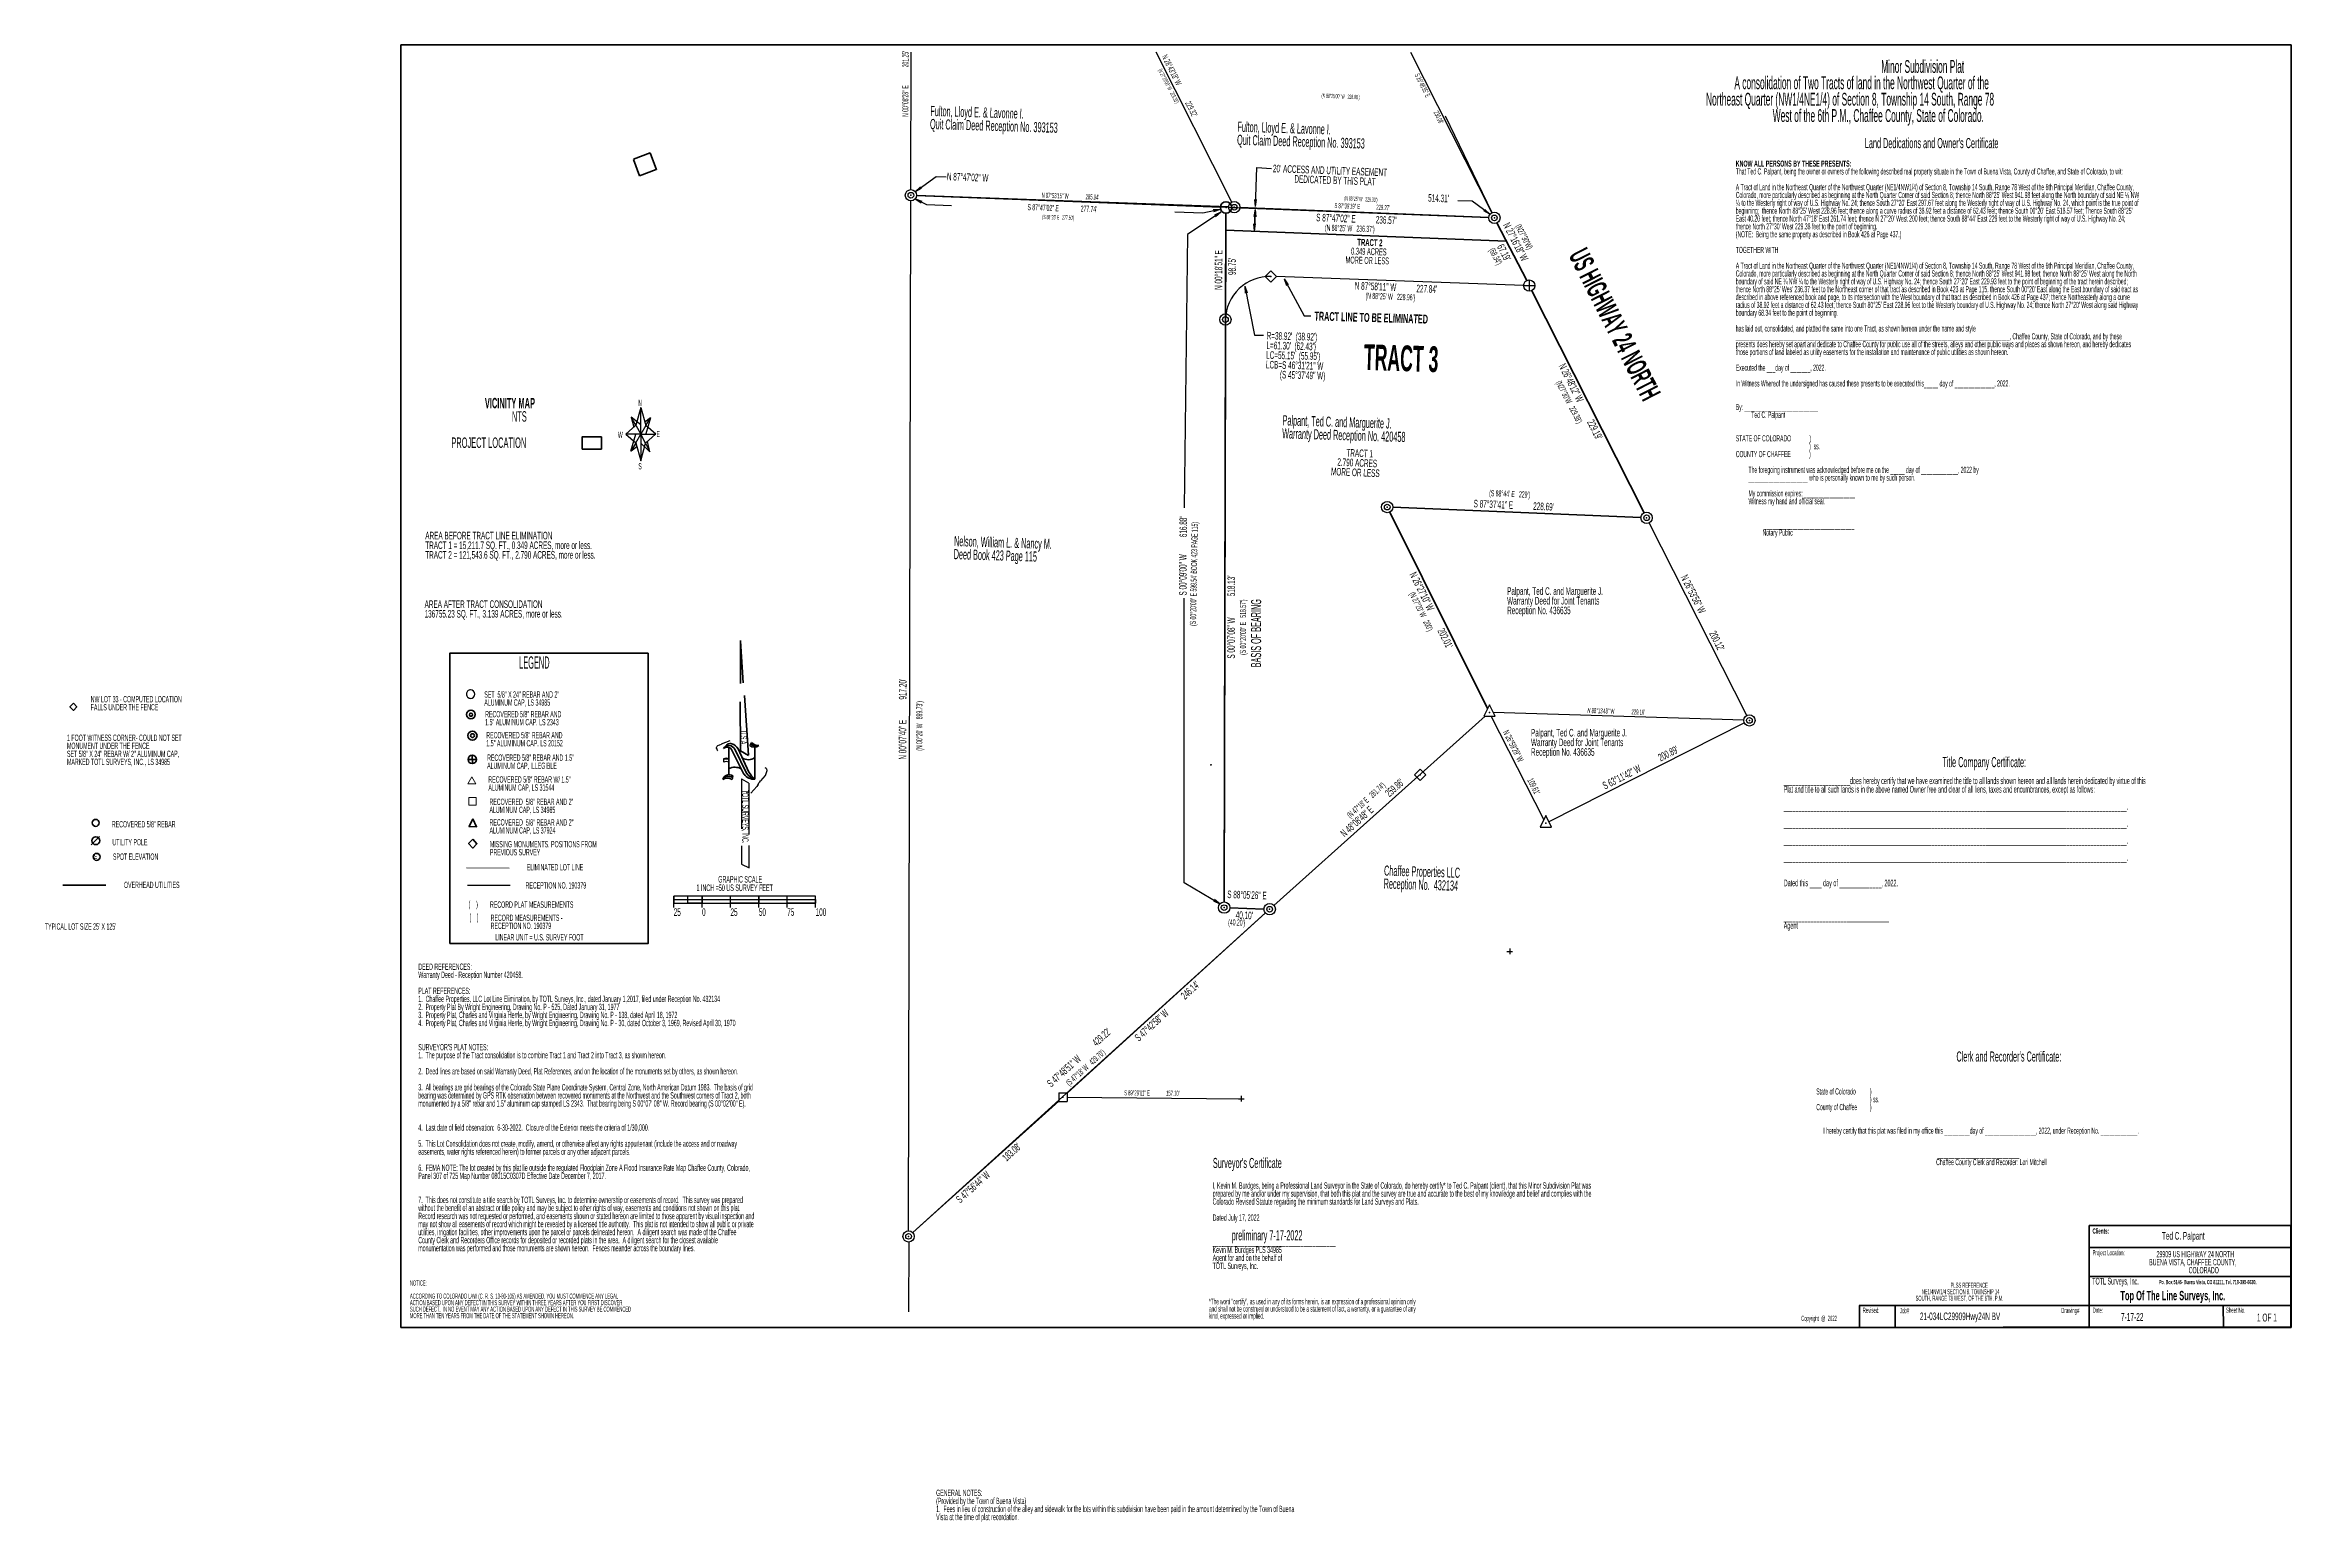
# Paper-space layout 'Layout1' of a CAD drawing. Extents: x -96 to 43, y -3 to 55.
# Drawn here: x -4.27 to 35.3, y -2.73 to 23.3 of the extents above; entities that cross this region are included whole.
import ezdxf

# ---------------------------------------------------------------- set-up
doc = ezdxf.new("R2010")
doc.units = 0
doc.header["$MEASUREMENT"] = 0
for name, color, linetype, true_color in [('COGO_LAYOUT', 4, 'Continuous', 0x00ffff), ('Dot_Layer', 7, 'Continuous', 0x000000), ('Easements', 5, 'Continuous', 0x0000ff), ('Layout', 5, 'Continuous', 0x0000ff), ('Lot_Line_3_Comp', 4, 'Continuous', 0x00ffff), ('Points', 3, 'Continuous', 0x00ff00), ('Text', 5, 'Continuous', 0x0000ff)]:
    doc.layers.add(name, color=color, linetype=linetype, true_color=true_color)
doc.styles.add('Abadi MT Condensed Light', font='txt', dxfattribs={"width": 0.380952, "height": 0.14})
doc.styles.add('Arial20', font='arialbd.ttf', dxfattribs={"width": 0.385714, "height": 0.116667})
doc.styles.add('Arial21', font='arialbd.ttf', dxfattribs={"width": 0.37931, "height": 0.096667})
doc.styles.add('Arial22', font='arialbd.ttf', dxfattribs={"width": 0.385827, "height": 0.211667})
doc.styles.add('Arial23', font='arialbd.ttf', dxfattribs={"width": 0.382979, "height": 0.235})
doc.styles.add('Arial24', font='arialbd.ttf', dxfattribs={"width": 0.385542, "height": 0.138333})
doc.styles.add('Arial25', font='arialbd.ttf', dxfattribs={"width": 0.380165, "height": 0.201667})
doc.styles.add('Arial26', font='arialbd.ttf', dxfattribs={"width": 0.385455, "height": 0.458333})
doc.styles.add('Arial27', font='arialbd.ttf', dxfattribs={"width": 0.382979, "height": 0.156667})
doc.styles.add('Arial28', font='arialbd.ttf', dxfattribs={"width": 0.381503, "height": 0.576667})
doc.styles.add('Monotype Corsiva1', font='MTCORSVA.TTF', dxfattribs={"width": 0.27933, "height": 0.298333})

psp = doc.layouts.get("Layout1")

# ---------------------------------------------------------------- texts
at = {"layer": 'COGO_LAYOUT'}
for s, height, rotation, width, p in [("201.25'", 0.1083, 89.8588, 0.493827, (10.943, 22.905)), ('N 26%%D43\'18" W', 0.10833, 296.7217, 0.493827, (15.402, 23.093)), ('(N 27%%D20\'00" W   229.33\')', 0.075, 297.3333, 0.477273, (15.337, 22.857)), ('S 26%%D46\'35" E', 0.09, 296.7763, 0.485075, (19.857, 22.77)), ('N 00%%D08\'28" E', 0.10833, 89.8588, 0.493827, (10.941, 22.032)), ('Fulton, Lloyd E. & Lavonne I.', 0.17833, 358.2617, 0.494403, (11.327, 22.049)), ("229.32'", 0.1083, 296.7217, 0.493827, (15.813, 22.277)), ('Quit Claim Deed Reception No. 393153', 0.17833, 358.2617, 0.494403, (11.32, 21.819)), ('Fulton, Lloyd E. & Lavonne I.', 0.17833, 358.2617, 0.494403, (16.737, 21.771)), ("230.08'", 0.09, 296.7763, 0.485075, (20.19, 22.111)), ('Quit Claim Deed Reception No. 393153', 0.17833, 358.2617, 0.494403, (16.73, 21.541)), ('N 87%%D47\'02" W', 0.13333, 357.784, 0.50505, (11.617, 20.917)), ("20' ACCESS AND UTILITY EASEMENT", 0.13333, 357.9362, 0.50505, (17.362, 21.058)), ('DEDICATED BY THIS PLAT', 0.13333, 357.9362, 0.50505, (17.74, 20.874)), ('N 87%%D53\'15" W', 0.09, 357.8875, 0.485075, (13.287, 20.609)), ("285.04'", 0.09, 357.8875, 0.485075, (14.063, 20.58)), ("514.31'", 0.1333, 357.784, 0.50505, (20.096, 20.54)), ('S 87%%D47\'02" E', 0.10833, 357.784, 0.493827, (13.038, 20.389)), ("277.74'", 0.1083, 357.784, 0.493827, (13.975, 20.362)), ('S 87%%D47\'02" E', 0.13333, 357.784, 0.50505, (18.124, 20.195)), ('S 87%%D39\'19" E', 0.09, 357.6553, 0.485075, (18.447, 20.426)), ("236.57'", 0.1333, 357.784, 0.50505, (19.173, 20.155)), ("229.27'", 0.09, 357.6553, 0.485075, (19.184, 20.396)), ("67.19'", 0.1333, 297.2716, 0.50505, (21.307, 19.746)), ('N 27%%D16\'18" W', 0.13333, 297.2716, 0.50505, (21.413, 20.126)), ("(N27%%D30'W)", 0.11167, 297.2716, 0.496988, (21.63, 20.106)), ('N 00%%D18\'51" E', 0.13333, 89.6857, 0.50505, (16.47, 18.983)), ("98.75'", 0.1333, 89.6857, 0.50505, (16.71, 19.246)), ('MORE OR LESS', 0.12167, 358.5237, 0.494505, (18.642, 19.452)), ('0.349 ACRES', 0.12167, 358.5237, 0.494505, (18.739, 19.606)), ("(68.34')", 0.1117, 297.2716, 0.496988, (21.167, 19.687)), ('N 87%%D58\'11" W', 0.13333, 357.9697, 0.50505, (18.803, 18.991)), ("227.84'", 0.1333, 357.9697, 0.50505, (19.889, 18.942)), ("R=38.92'  (38.92')", 0.13333, 358.4609, 0.50505, (17.252, 18.112)), ("LC=55.15'  (55.95')", 0.13333, 358.4609, 0.50505, (17.243, 17.772)), ("L=61.30'  (62.43')", 0.13333, 358.4609, 0.50505, (17.248, 17.942)), ('LCB=S 46%%D31\'21" W', 0.13333, 358.4609, 0.50505, (17.239, 17.602)), ('        (S 45%%D37\'49" W)', 0.13333, 358.4609, 0.50505, (17.234, 17.432)), ('N 26%%D48\'12" W', 0.13333, 296.8034, 0.50505, (22.394, 17.643)), ('Palpant, Ted C. and Marguerite J.', 0.17833, 358.2617, 0.494403, (17.531, 16.598)), ("229.19'", 0.1333, 296.8034, 0.50505, (22.893, 16.656)), ('Warranty Deed Reception No. 420458', 0.17833, 358.2617, 0.494403, (17.524, 16.368)), ('MORE OR LESS', 0.13333, 357.7563, 0.50505, (18.385, 15.719)), ('2.790 ACRES', 0.13333, 357.7563, 0.50505, (18.496, 15.885)), ('TRACT 1', 0.1333, 357.7563, 0.50505, (18.656, 16.049)), ('S 87%%D37\'41" E', 0.13333, 357.628, 0.50505, (20.897, 15.153)), ("228.69'", 0.1333, 357.628, 0.50505, (21.946, 15.109)), ('Nelson, William L. & Nancy M.', 0.17833, 358.2617, 0.494403, (11.744, 14.47)), ("616.88'", 0.1333, 89.8499, 0.50505, (15.85, 14.627)), ('Deed Book 423 Page 115', 0.17833, 358.2617, 0.494403, (11.737, 14.24)), ('S 00%%D09\'00" W', 0.13333, 89.8499, 0.50505, (15.843, 13.599)), ("518.13'", 0.1333, 89.8812, 0.50505, (16.695, 13.586)), ('N 26%%D27\'10" W', 0.13333, 296.4528, 0.50505, (19.767, 13.97)), ('N 26%%D53\'56" W', 0.13333, 296.899, 0.50505, (24.544, 13.92)), ('S 00%%D07\'08" W', 0.13333, 89.8812, 0.50505, (16.693, 12.487)), ('BASIS OF BEARING', 0.17833, 89.933, 0.494403, (17.155, 12.333)), ("202.01'", 0.1333, 296.4528, 0.50505, (20.26, 12.979)), ("200.12'", 0.1333, 296.899, 0.50505, (25.045, 12.933)), ("917.20'", 0.1333, 89.8721, 0.50505, (10.908, 11.765)), ('N 88%%D13\'48" W', 0.09, 358.2301, 0.485075, (22.904, 11.529)), ("229.16'", 0.09, 358.2301, 0.485075, (23.68, 11.505)), ('N 00%%D07\'40" E', 0.13333, 89.8721, 0.50505, (10.905, 10.707)), ('N 26%%D59\'29" W', 0.11167, 296.9915, 0.496988, (21.412, 11.19)), ("200.89'", 0.1333, 26.8051, 0.50505, (24.194, 10.673)), ("259.86'", 0.1333, 41.8533, 0.50505, (19.415, 10.04)), ("109.61'", 0.1117, 296.9915, 0.496988, (21.842, 10.345)), ('S 63%%D11\'42" W', 0.13333, 26.8051, 0.50505, (23.213, 10.178)), ('N 48%%D08\'48" E', 0.13333, 41.8533, 0.50505, (18.627, 9.334)), ('Chaffee Properties LLC', 0.17833, 358.2617, 0.494403, (19.319, 8.665)), ('S 88%%D05\'26" E', 0.13333, 358.0904, 0.50505, (16.557, 8.268)), ('Reception No.  432134', 0.17833, 358.2617, 0.494403, (19.312, 8.435)), ("40.10'", 0.1333, 358.0904, 0.50505, (16.706, 7.904)), ("246.14'", 0.1333, 42.2838, 0.50505, (15.815, 6.473)), ("429.22'", 0.1333, 42.1859, 0.50505, (14.255, 5.647)), ('S 47%%D42\'58" W', 0.13333, 42.2838, 0.50505, (15.002, 5.734)), ('S 47%%D48\'51" W', 0.13333, 42.1859, 0.50505, (13.457, 4.928)), ('S 89%%D29\'11" E', 0.09, 359.4865, 0.485075, (14.743, 4.792)), ("157.10'", 0.09, 359.4865, 0.485075, (15.481, 4.786)), ("183.08'", 0.1333, 42.0543, 0.50505, (12.669, 3.621)), ('S 47%%D56\'44" W', 0.13333, 42.0543, 0.50505, (11.854, 2.885))]:
    psp.add_text(s, height=height, rotation=rotation, dxfattribs=dict(at, width=width)).set_placement(p)
at = {"layer": 'COGO_LAYOUT', "color": 1, "true_color": 0xff0000}
for s, height, rotation, width, p in [('(N 88%%D25\'00" W   228.96\')', 0.075, 357.4927, 0.477273, (18.218, 22.371)), ("(N 88%%D25' W   229.33')", 0.075, 357.2817, 0.477273, (18.619, 20.56)), ("(S 88%%D25' E   277.50')", 0.075, 358.4167, 0.477273, (13.298, 20.232)), ("(N 88%%D25' W   236.37')", 0.10833, 358.4167, 0.493827, (18.279, 20.026)), ("(N 88%%D25' W   228.96')", 0.10833, 357.8964, 0.493827, (18.994, 18.828)), ("(N27%%D30'W   229.38')", 0.10833, 297.5, 0.493827, (22.344, 17.349)), ("(S 88%%D44' E   229')", 0.10833, 357.663, 0.493827, (21.172, 15.35)), ('(S 00%%D20\'00" E 599.54\' BOOK 423 PAGE 115)', 0.10833, 88.9766, 0.493827, (16.008, 13.062)), ("(N 27%%D20' W   200')", 0.10833, 296.1835, 0.493827, (19.763, 13.631)), ('(S 00%%D20\'00" E   518.57\')', 0.10833, 89.9207, 0.493827, (16.89, 12.552)), ("(N 00%%D20' W   899.73')", 0.10833, 89.8574, 0.493827, (11.187, 10.864)), ("(N 47%%D18' E   261.74')", 0.10833, 42.1288, 0.493827, (18.726, 9.669)), ("(40.20')", 0.1083, 358.4167, 0.493827, (16.574, 7.788)), ("(S 47%%D18' W   429.70')", 0.10833, 41.923, 0.493827, (13.775, 4.951))]:
    psp.add_text(s, height=height, rotation=rotation, dxfattribs=dict(at, width=width)).set_placement(p)
at = {"layer": 'COGO_LAYOUT'}
for s, height, rotation, style, width, p in [('TRACT 2', 0.1217, 358.5541, 'Arial27', 0.494505, (18.849, 19.763)), ('US HIGHWAY 24 NORTH', 0.35833, 296.9473, 'Arial26', 0.496255, (22.568, 19.594)), ('TRACT LINE TO BE ELIMINATED', 0.15667, 358.4143, 'Arial25', 0.487288, (18.094, 18.445)), ('TRACT 3', 0.4533, 358.2617, 'Arial28', 0.491071, (18.96, 17.574))]:
    psp.add_text(s, height=height, rotation=rotation, dxfattribs=dict(at, style=style, width=width)).set_placement(p)
at = {"layer": 'COGO_LAYOUT', "width": 0.50505}
for s, p in [('Warranty Deed for Joint Tenants', (21.489, 13.44)), ('Palpant, Ted C. and Marguerite J.', (21.489, 13.61)), ('Reception No. 436635', (21.489, 13.27)), ('Warranty Deed for Joint Tenants', (21.91, 10.945)), ('Palpant, Ted C. and Marguerite J.', (21.91, 11.115)), ('Reception No. 436635', (21.91, 10.775))]:
    psp.add_text(s, height=0.13333, dxfattribs=at).set_placement(p)
at = {"layer": 'Layout'}
for s, height, width, p in [('Minor Subdivision Plat', 0.225, 0.491071, (28.08, 22.808)), ('A consolidation of Two Tracts of land in the Northwest Quarter of the ', 0.225, 0.491071, (25.493, 22.52)), ('Northeast Quarter (NW1/4NE1/4) of Section 8, Township 14 South, Range 78 ', 0.225, 0.491071, (24.993, 22.231)), ('West of the 6th P.M., Chaffee County, State of Colorado.', 0.225, 0.491071, (26.169, 21.943)), ("Land Dedications and Owner's Certificate ", 0.17833, 0.494403, (27.792, 21.481)), ('That Ted C. Palpant, being the owner or owners of the following described real property situate in the Town of Buena Vista, County of Chaffee, and State of Colorado, to wit: ', 0.108333, 0.493827, (25.518, 21.017)), ('A Tract of Land in the Northeast Quarter of the Northwest Quarter (NE1/4NW1/4) of Section 8, Township 14 South, Range 78 West of the 6th Principal Meridian, Chaffee County, ', 0.108333, 0.493827, (25.518, 20.74)), ("¼ to the Westerly right of way of U.S. Highway No. 24; thence South 27%%D20' East 297.67 feet along the Westerly right of way of U.S. Highway No. 24, which point is the true point of ", 0.108333, 0.493827, (25.518, 20.464)), ("Colorado, more particularly described as beginning at the North Quarter Corner of said Section 8; thence North 88%%D25' West 941.98 feet along the North boundary of said NE ¼ NW ", 0.108333, 0.493827, (25.518, 20.602)), ("beginning;  thence North 88%%D25' West 228.96 feet; thence along a curve radius of 38.92 feet a distance of 62.43 feet; thence South 00%%D20' East 518.57 feet; Thence South 88%%D25' ", 0.108333, 0.493827, (25.518, 20.325)), ("East 40.20 feet; thence North 47%%D18' East 261.74 feet; thence N 27%%D20' West 200 feet; thence South 88%%D44' East 229 feet to the Westerly right of way of U.S. Highway No. 24; ", 0.108333, 0.493827, (25.518, 20.187)), ("thence North 27%%D30' West 229.38 feet to the point of beginning.", 0.10833, 0.493827, (25.518, 20.049)), ('(NOTE:  Being the same property as described in Book 426 at Page 437.)', 0.10833, 0.493827, (25.518, 19.91)), ('A Tract of Land in the Northeast Quarter of the Northwest Quarter (NE1/4NW1/4) of Section 8, Township 14 South, Range 78 West of the 6th Principal Meridian, Chaffee County, ', 0.108333, 0.493827, (25.518, 19.357)), ('TOGETHER WITH', 0.10833, 0.493827, (25.518, 19.634)), ("thence North 88%%D25' Wes' 236.37 feet to the Northeast corner of that tract as described in Book 423 at Page 115, thence South 00%%D20' East along the East boundary of said tract as ", 0.108333, 0.493827, (25.518, 18.942)), ("Colorado, more particularly described as beginning at the North Quarter Corner of said Section 8; thence North 88%%D25' West 941.98 feet; thence North 88%%D25' West along the North ", 0.108333, 0.493827, (25.518, 19.219)), ("boundary of said NE ¼ NW ¼ to the Westerly right of way of U.S. Highway No. 24; thence South 27%%D20' East 229.93 feet to the point of beginning of the tract herein described; ", 0.108333, 0.493827, (25.518, 19.08)), ('described in above referenced book and page, to its intersection with the West boundary of that tract as described in Book 426 at Page 437; thence Northeasterly along a curve ', 0.108333, 0.493827, (25.518, 18.804)), ("radius of 38.92 feet a distance of 62.43 feet; thence South 80%%D25' East 228.96 feet to the Westerly boundary of U.S. Highway No. 24; thence North 27%%D20' West along said Highway ", 0.108333, 0.493827, (25.518, 18.665)), ('boundary 68.34 feet to the point of beginning.', 0.10833, 0.493827, (25.518, 18.527)), ('_________________________________________________________________________________________________, Chaffee County, State of Colorado, and by these ', 0.108333, 0.493827, (25.518, 18.112)), ('has laid out, consolidated, and platted the same into one Tract, as shown hereon under the name and style ', 0.108333, 0.493827, (25.518, 18.25)), ('those portions of land labeled as utility easements for the installation and maintenance of public utilities as shown hereon.', 0.108333, 0.493827, (25.518, 17.835)), ('presents does hereby set apart and dedicate to Chaffee County for public use all of the streets, alleys and other public ways and places as shown hereon, and hereby dedicates ', 0.108333, 0.493827, (25.518, 17.974)), ('Executed the ___day of _______, 2022. ', 0.10833, 0.493827, (25.518, 17.559)), ('In Witness Whereof the undersigned has caused these presents to be executed this_____ day of ______________, 2022.', 0.108333, 0.493827, (25.518, 17.282)), ('NTS', 0.1833, 0.492701, (3.956, 16.663)), ('By: __________________________                        ', 0.10833, 0.493827, (25.518, 16.867)), ('           Ted C. Palpant                                                     ', 0.10833, 0.493827, (25.518, 16.729)), ('PROJECT LOCATION', 0.18333, 0.492701, (2.889, 16.2)), ('W', 0.11, 0.487805, (5.824, 16.373)), ('E', 0.11, 0.487805, (6.504, 16.389)), ('STATE OF COLORADO             )', 0.10833, 0.493827, (25.518, 16.314)), ('                                                    )  ss.', 0.10833, 0.493827, (25.518, 16.175)), ('S', 0.11, 0.487805, (6.184, 15.822)), ('COUNTY OF CHAFFEE             )', 0.10833, 0.493827, (25.518, 16.037)), ('         The foregoing instrument was acknowledged before me on the _____ day of _____________, 2022 by ', 0.108333, 0.493827, (25.518, 15.76)), ('         _____________________ who is personally known to me by such person. ', 0.10833, 0.493827, (25.518, 15.622)), ('         My commission expires: __________________', 0.10833, 0.493827, (25.518, 15.345)), ('         Witness my hand and official seal.', 0.10833, 0.493827, (25.518, 15.207)), ('AREA BEFORE TRACT LINE ELIMINATION', 0.13333, 0.50505, (2.43, 14.588)), ('                   Notary Public                                          ', 0.10833, 0.493827, (25.518, 14.654)), ('                    ________________________________', 0.10833, 0.493827, (25.518, 14.792)), ('TRACT 1 = 15,211.7 SQ. FT., 0.349 ACRES, more or less.', 0.13333, 0.50505, (2.43, 14.418)), ('TRACT 2 = 121,543.6 SQ. FT., 2.790 ACRES, more or less.', 0.13333, 0.50505, (2.43, 14.248)), ('AREA AFTER TRACT CONSOLIDATION', 0.13333, 0.50505, (2.418, 13.38)), ('136755.23 SQ. FT., 3.139 ACRES, more or less.', 0.13333, 0.50505, (2.418, 13.21)), ('SET  5/8" X 24" REBAR AND 2" ', 0.11167, 0.496988, (3.47, 11.8)), ('NW LOT 33 - COMPUTED LOCATION ', 0.11167, 0.496988, (-3.464, 11.717)), ('FALLS UNDER THE FENCE', 0.11167, 0.496988, (-3.464, 11.575)), ('ALUMINUM CAP, LS 34985', 0.11167, 0.496988, (3.47, 11.658)), ('RECOVERED 5/8" REBAR AND ', 0.11167, 0.496988, (3.485, 11.453)), ('1.5" ALUMINUM CAP. LS 2343', 0.11167, 0.496988, (3.485, 11.312)), ('RECOVERED 5/8" REBAR AND ', 0.11167, 0.496988, (3.505, 11.082)), ('1.5" ALUMINUM CAP. LS 20152', 0.11167, 0.496988, (3.505, 10.94)), ('RECOVERED 5/8" REBAR AND 1.5" ', 0.11167, 0.496988, (3.52, 10.686)), ('Title Company Certificate:', 0.17833, 0.494403, (29.158, 10.575)), ('ALUMINUM CAP, ILLEGIBLE', 0.11167, 0.496988, (3.52, 10.544)), ('RECOVERED 5/8" REBAR W/ 1.5" ', 0.11167, 0.496988, (3.542, 10.301)), ('______________________does hereby certify that we have examined the title to all lands shown hereon and all lands herein dedicated by virtue of this ', 0.116667, 0.488506, (26.363, 10.276)), ('ALUMINUM CAP, LS 31544', 0.11167, 0.496988, (3.542, 10.16)), ('RECOVERED  5/8" REBAR AND 2" ', 0.11167, 0.496988, (3.561, 9.908)), ('Plat and title to all such lands is in the above named Owner free and clear of all liens, taxes and encumbrances, except as follows:', 0.116667, 0.488506, (26.363, 10.126)), ('RECOVERED 5/8" REBAR', 0.11167, 0.496988, (-3.091, 9.513)), ('ALUMINUM CAP, LS 34985', 0.11167, 0.496988, (3.561, 9.767)), ('ALUMINUM CAP, LS 37924', 0.11167, 0.496988, (3.562, 9.405)), ('RECOVERED  5/8" REBAR AND 2" ', 0.11167, 0.496988, (3.562, 9.546)), ('__________________________________________________________________________________________________________________.', 0.116667, 0.488506, (26.363, 9.826)), ('__________________________________________________________________________________________________________________.', 0.116667, 0.488506, (26.363, 9.526)), ('UTILITY POLE', 0.11167, 0.496988, (-3.083, 9.197)), ('MISSING MONUMENTS. POSITIONS FROM ', 0.11167, 0.496988, (3.569, 9.162)), ('PREVIOUS SURVEY', 0.11167, 0.496988, (3.569, 9.02)), ('__________________________________________________________________________________________________________________.', 0.116667, 0.488506, (26.363, 9.226)), ('E', 0.09, 0.485075, (-3.4, 8.956)), ('SPOT ELEVATION', 0.11167, 0.496988, (-3.073, 8.942)), ('ELIMINATED LOT LINE', 0.11167, 0.496988, (4.218, 8.755)), ('__________________________________________________________________________________________________________________.', 0.116667, 0.488506, (26.363, 8.926)), ('OVERHEAD UTILITIES', 0.11167, 0.496988, (-2.878, 8.444)), ('RECEPTION NO. 190379', 0.11167, 0.496988, (4.197, 8.436)), ('1 INCH =50 US SURVEY FEET', 0.11667, 0.488506, (7.207, 8.391)), ('GRAPHIC SCALE', 0.11667, 0.488506, (7.591, 8.541)), ('Dated this ____ day of ______________, 2022.', 0.11667, 0.488506, (26.363, 8.476)), ('(    )', 0.1117, 0.496988, (3.192, 8.102)), ('[    ]', 0.1117, 0.496988, (3.211, 7.873)), ('RECORD PLAT MEASUREMENTS', 0.11167, 0.496988, (3.571, 8.097)), ('RECORD MEASUREMENTS - ', 0.11167, 0.496988, (3.581, 7.865)), ('25', 0.1333, 0.50505, (6.807, 7.954)), ('0', 0.133, 0.50505, (7.307, 7.954)), ('25', 0.1333, 0.50505, (7.807, 7.954)), ('50', 0.1333, 0.50505, (8.307, 7.954)), ('75', 0.1333, 0.50505, (8.807, 7.954)), ('100', 0.1333, 0.50505, (9.307, 7.954)), ("TYPICAL LOT SIZE 25' X 125'", 0.11167, 0.496988, (-4.272, 7.711)), ('RECEPTION NO. 190379', 0.11167, 0.496988, (3.581, 7.724)), ('LINEAR UNIT = U.S. SURVEY FOOT', 0.11167, 0.496988, (3.664, 7.521)), ('___________________________________', 0.11667, 0.488506, (26.363, 7.876)), ('Agent', 0.1167, 0.488506, (26.363, 7.726)), ('Warranty Deed - Reception Number 420458.', 0.11167, 0.496988, (2.307, 6.861)), ('DEED REFERENCES:', 0.11167, 0.496988, (2.307, 7.003)), ('2.  Property Plat By Wright Engineering, Drawing No. P - 525, Dated January 31, 1977', 0.11167, 0.496988, (2.307, 6.294)), ('PLAT REFERENCES:', 0.11167, 0.496988, (2.307, 6.578)), ('1.  Chaffee Properties, LLC Lot Line Elimination, by TOTL Surveys, Inc., dated January 1,2017, filed under Reception No. 432134', 0.111667, 0.496988, (2.307, 6.436)), ('4.  Property Plat, Charles and Virginia Herrle, by Wright Engineering, Drawing No. P - 30, dated October 3, 1969, Revised April 30, 1970', 0.111667, 0.496988, (2.307, 6.011)), ('3.  Property Plat, Charles and Virginia Herrle, by Wright Engineering, Drawing No. P - 138, dated April 18, 1972', 0.111667, 0.496988, (2.307, 6.153)), ("SURVEYOR'S PLAT NOTES:", 0.11167, 0.496988, (2.307, 5.586)), ('1.  The purpose of the Tract consolidation is to combine Tract 1 and Tract 2 into Tract 3, as shown hereon.', 0.111667, 0.496988, (2.307, 5.444)), ("Clerk and Recorder's Certificate:", 0.17833, 0.494403, (29.405, 5.387)), ('2.  Deed lines are based on said Warranty Deed, Plat References, and on the location of the monuments set by others, as shown hereon. ', 0.111667, 0.496988, (2.307, 5.161)), ('3.  All bearings are grid bearings of the Colorado State Plane Coordinate System, Central Zone, North American Datum 1983.  The basis of grid ', 0.111667, 0.496988, (2.307, 4.878)), ('bearing was determined by GPS RTK observation between recovered monuments at the Northwest and the Southwest corners of Tract 2, both ', 0.111667, 0.496988, (2.307, 4.736)), ('State of Colorado          )', 0.10833, 0.493827, (26.936, 4.807)), ('                                      ) ss.', 0.10833, 0.493827, (26.936, 4.669)), ('monumented by a 5/8" rebar and 1.5" aluminum cap stamped LS 2343.  That bearing being S 00%%D07\' 08" W. Record bearing (S 00%%D02\'00" E).', 0.111667, 0.496988, (2.307, 4.594)), ('County of Chaffee         )', 0.10833, 0.493827, (26.936, 4.531)), ('4.  Last date of field observation:  6-30-2022.  Closure of the Exterior meets the criteria of 1/30,000.', 0.111667, 0.496988, (2.307, 4.169)), ('5.  This Lot Consolidation does not create, modify, amend, or otherwise affect any rights appurtenant (include the access and or roadway ', 0.111667, 0.496988, (2.307, 3.886)), ('     I hereby certify that this plat was filed in my office this _________day of __________________, 2022, under Reception No. _____________.', 0.108333, 0.493827, (26.936, 4.116)), ('easements, water rights referenced herein) to former parcels or any other adjacent parcels.', 0.11167, 0.496988, (2.307, 3.744)), ('6.  FEMA NOTE: The lot created by this plat lie outside the regulated Floodplain Zone A Flood Insurance Rate Map Chaffee County, Colorado, ', 0.111667, 0.496988, (2.307, 3.461)), ("Surveyor's Certificate", 0.17833, 0.494403, (16.306, 3.511)), ('                                                                                     Chaffee County Clerk and Recorder: Lori Mitchell', 0.108333, 0.493827, (26.936, 3.562)), ('                                                                                      _____________________________', 0.108333, 0.493827, (26.936, 3.701)), ('Panel 307 of 725 Map Number 08015C0307D Effective Date December 7, 2017. ', 0.11167, 0.496988, (2.307, 3.319)), ('I, Kevin M. Burdges, being a Professional Land Surveyor in the State of Colorado, do hereby certify* to Ted C. Palpant (client), that this Minor Subdivision Plat was ', 0.111667, 0.496988, (16.302, 3.148)), ('without the benefit of an abstract or title policy and may be subject to other rights of way, easements and conditions not shown on this plat.  ', 0.111667, 0.496988, (2.307, 2.753)), ('7.  This does not constitute a title search by TOTL Surveys, Inc. to determine ownership or easements of record.  This survey was prepared ', 0.111667, 0.496988, (2.307, 2.894)), ('Colorado Revised Statute regarding the minimum standards for Land Surveys and Plats.', 0.11167, 0.496988, (16.302, 2.865)), ('prepared by me and/or under my supervision, that both this plat and the survey are true and accurate to the best of my knowledge and belief and complies with the ', 0.111667, 0.496988, (16.302, 3.007)), ('may not show all easements of record which might be revealed by a licensed title authority.  This plat is not intended to show all public or private ', 0.111667, 0.496988, (2.307, 2.469)), ('utilities, irrigation facilities, other improvements upon the parcel or parcels delineated hereon.  A diligent search was made of the Chaffee ', 0.111667, 0.496988, (2.307, 2.328)), ('Record research was not requested or performed, and easements shown or stated hereon are limited to those apparent by visual inspection and ', 0.111667, 0.496988, (2.307, 2.611)), ('Dated July 17, 2022', 0.11167, 0.496988, (16.302, 2.582)), ('preliminary 7-17-2022', 0.17833, 0.494403, (16.638, 2.237)), ('Ted C. Palpant', 0.13333, 0.50505, (33.027, 2.25)), ('County Clerk and Recorders Office records for deposited or recorded plats in the area.  A diligent search for the closest available ', 0.111667, 0.496988, (2.307, 2.186)), ('monumentation was performed and those monuments are shown hereon.  Fences meander across the boundary lines.', 0.111667, 0.496988, (2.307, 2.044)), ('__________________________________________', 0.11167, 0.496988, (16.302, 2.157)), ('Agent for and on the behalf of', 0.11167, 0.496988, (16.302, 1.873)), ('Kevin M. Burdges PLS 34985', 0.11167, 0.496988, (16.302, 2.015)), ('Project Location:', 0.09167, 0.496324, (31.803, 1.974)), ('29909 US HIGHWAY 24 NORTH', 0.11167, 0.496988, (32.93, 1.939)), ('TOTL Surveys, Inc.', 0.11167, 0.496988, (16.302, 1.732)), ('BUENA VISTA, CHAFFEE COUNTY, ', 0.11167, 0.496988, (32.8, 1.797)), ('COLORADO', 0.1117, 0.496988, (33.497, 1.656)), ('ACCORDING TO COLORADO LAW (C. R. S. 13-80-105) AS AMENDED, YOU MUST COMMENCE ANY LEGAL ', 0.09, 0.485075, (2.16, 1.21)), ('NOTICE:', 0.09, 0.485075, (2.16, 1.44)), ('*The word "certify", as used in any of its forms herein, is an expression of a professional opinion only ', 0.1, 0.489865, (16.238, 1.109)), ('SOUTH, RANGE 78 WEST, OF THE 6TH. P.M.', 0.09, 0.485075, (28.686, 1.172)), ('NE1/4NW1/4 SECTION 8, TOWNSHIP 14 ', 0.09, 0.485075, (28.796, 1.287)), ('PLSS REFERENCE', 0.09, 0.485075, (29.303, 1.402)), ('TOTL Surveys, Inc.', 0.11667, 0.488506, (31.797, 1.459)), ('ACTION BASED UPON ANY DEFECT IN THIS SURVEY WITHIN THREE YEARS AFTER YOU FIRST DISCOVER ', 0.09, 0.485075, (2.16, 1.095)), ('SUCH DEFECT.  IN NO EVENT MAY ANY ACTION BASED UPON ANY DEFECT IN THIS SURVEY BE COMMENCED ', 0.09, 0.485075, (2.16, 0.98)), ('MORE THAN TEN YEARS FROM THE DATE OF THE STATEMENT SHOWN HEREON.', 0.09, 0.485075, (2.16, 0.865)), ('and shall not be construed or understood to be a statement of fact, a warranty, or a guarantee of any ', 0.1, 0.489865, (16.238, 0.982)), ('kind, expressed or implied.', 0.1, 0.489865, (16.238, 0.856)), ('Copyright  @  2022', 0.09, 0.485075, (26.67, 0.818)), ('Revised:', 0.0917, 0.496324, (27.754, 0.96)), ('Job#', 0.0917, 0.496324, (28.409, 0.953)), ('21-034LC29909Hwy24N BV', 0.13333, 0.50505, (28.762, 0.832)), ('Drawing#', 0.0917, 0.496324, (31.252, 0.956)), ('Date:', 0.0917, 0.496324, (31.806, 0.961)), ('7-17-22', 0.1383, 0.497573, (32.304, 0.819)), ('Sheet No.', 0.0917, 0.496324, (34.154, 0.961)), ('1 OF 1', 0.1383, 0.497573, (34.699, 0.808)), ('GENERAL NOTES:', 0.11167, 0.496988, (11.43, -2.268)), ('(Provided by the Town of Buena Vista)', 0.11167, 0.496988, (11.43, -2.41)), ('Vista at the time of plat recordation.', 0.11167, 0.496988, (11.43, -2.693)), ('1.  Fees in lieu of construction of the alley and sidewalk for the lots within this subdivision have been paid in the amount determined by the Town of Buena ', 0.111667, 0.496988, (11.43, -2.551))]:
    psp.add_text(s, height=height, dxfattribs=dict(at, width=width)).set_placement(p)
for s, height, style, width, p in [('KNOW ALL PERSONS BY THESE PRESENTS: ', 0.10833, 'Arial24', 0.493827, (25.518, 21.155)), ('VICINITY MAP', 0.18333, 'Arial23', 0.492701, (3.48, 16.898)), ('N', 0.11, 'Abadi MT Condensed Light', 0.487805, (6.186, 16.937)), ('LEGEND', 0.2183, 'Monotype Corsiva1', 0.357143, (4.084, 12.309)), ('Clients:', 0.0917, 'Arial20', 0.496324, (31.803, 2.356)), ('Top Of The Line Surveys, Inc.', 0.165, 'Arial22', 0.497967, (32.294, 1.182)), ('Po. Box 5146- Buena Vista, CO 81211, Tel. 719-395-6630.', 0.075, 'Arial21', 0.491071, (32.974, 1.465))]:
    psp.add_text(s, height=height, dxfattribs=dict(at, style=style, width=width)).set_placement(p)
at = {"layer": 'Layout', "color": 5, "true_color": 0x0000ff, "width": 0.496988}
for s, p in [('1 FOOT WITNESS CORNER- COULD NOT SET ', (-3.882, 11.037)), ('SET 5/8" X 24" REBAR W/ 2" ALUMINUM CAP, ', (-3.882, 10.754)), ('MONUMENT UNDER THE FENCE', (-3.882, 10.896)), ('MARKED TOTL SURVEYS, INC., LS 34985', (-3.882, 10.612))]:
    psp.add_text(s, height=0.11167, dxfattribs=at).set_placement(p)
at = {"layer": 'Text', "width": 0.496988}
for s, height, p in [('U.S.A.', 0.1117, (7.984, 11.218)), ('TOTL SURVEYS, INC.', 0.11167, (8.014, 10.176))]:
    psp.add_text(s, height=height, rotation=269.9784, dxfattribs=at).set_placement(p)

# ---------------------------------------------------------------- blocks, each defined once
blk = doc.blocks.new('PT_CROSS')
at = {"layer": 'Points', "color": 3, "linetype": 'ByBlock', "true_color": 0x00ff00}
for p, q in [((-0.5, 0), (0.5, 0)), ((0, 0.5), (0, -0.5))]:
    blk.add_line(p, q, dxfattribs=at)
at = {"layer": 'Points'}
blk.add_point((0, 0), dxfattribs=at)
blk = doc.blocks.new('PT_SQUARE_FILLED')
at = {"layer": 'Points', "color": 3, "linetype": 'ByBlock', "true_color": 0x00ff00}
for p, q in [((-0.5, 0.5), (-0.5, -0.5)), ((-0.5, 0.5), (0.5, 0.5)), ((0.5, 0.5), (0.5, -0.5)), ((-0.5, -0.5), (0.5, -0.5))]:
    blk.add_line(p, q, dxfattribs=at)
at = {"layer": 'Points'}
blk.add_point((0, 0), dxfattribs=at)
blk = doc.blocks.new('PT_TEST_PIT')
at = {"layer": 'Lot_Line_3_Comp', "color": 4, "linetype": 'ByBlock', "lineweight": 50, "true_color": 0x00ffff}
blk.add_circle((0, 0), 0.5, dxfattribs=at)
at = {"layer": 'Lot_Line_3_Comp'}
blk.add_point((0, 0), dxfattribs=at)
blk = doc.blocks.new('PT_TRIANGLE')
at = {"layer": 'Points', "color": 3, "linetype": 'ByBlock', "true_color": 0x00ff00}
blk.add_lwpolyline([(0.5, -0.33), (0, 0.67), (-0.5, -0.33), (0.5, -0.33)], dxfattribs=at)
at = {"layer": 'Points'}
blk.add_point((0, 0), dxfattribs=at)
blk = doc.blocks.new('PT_DBL_CIR_FILLED')
at = {"layer": 'Points', "color": 3, "linetype": 'ByBlock', "true_color": 0x00ff00}
for radius in [0.5, 0.25]:
    blk.add_circle((0, 0), radius, dxfattribs=at)
at = {"layer": 'Points'}
blk.add_point((0, 0), dxfattribs=at)
blk = doc.blocks.new('PT_DOT')
at = {"layer": 'Easements', "color": 5, "linetype": 'ByBlock', "lineweight": 25, "true_color": 0x0000ff}
blk.add_circle((0, 0), 0.0625, dxfattribs=at)
at = {"layer": 'Easements'}
blk.add_point((0, 0), dxfattribs=at)
blk = doc.blocks.new('PT_NONE')
at = {"layer": 'Easements'}
blk.add_point((0, 0), dxfattribs=at)
blk = doc.blocks.new('PT_DIAMOND')
at = {"layer": 'Points', "color": 3, "linetype": 'ByBlock', "true_color": 0x00ff00}
blk.add_lwpolyline([(-0.5, 0), (0, 0.5), (0.5, 0), (0, -0.5), (-0.5, 0)], dxfattribs=at)
at = {"layer": 'Points'}
blk.add_point((0, 0), dxfattribs=at)
blk = doc.blocks.new('PT_DBL_CIRCLE')
at = {"layer": 'Points', "color": 3, "linetype": 'ByBlock', "true_color": 0x00ff00}
for radius in [0.5, 0.25]:
    blk.add_circle((0, 0), radius, dxfattribs=at)
at = {"layer": 'Points'}
blk.add_point((0, 0), dxfattribs=at)
blk = doc.blocks.new('PT_CIRCLE_CROSS')
at = {"layer": 'Points', "color": 3, "linetype": 'ByBlock', "true_color": 0x00ff00}
for p, q in [((-0.5, 0), (0.5, 0)), ((0, 0.5), (0, -0.5))]:
    blk.add_line(p, q, dxfattribs=at)
blk.add_circle((0, 0), 0.5, dxfattribs=at)
at = {"layer": 'Points'}
blk.add_point((0, 0), dxfattribs=at)
blk = doc.blocks.new('PT_TRIANGLE_FILLED')
at = {"layer": 'Points', "color": 3, "linetype": 'ByBlock', "true_color": 0x00ff00}
blk.add_lwpolyline([(0.5, -0.33), (0, 0.67), (-0.5, -0.33), (0.5, -0.33)], dxfattribs=at)
at = {"layer": 'Points'}
blk.add_point((0, 0), dxfattribs=at)

# ---------------------------------------------------------------- linework, layer by layer
at = {"layer": 'COGO_LAYOUT', "linetype": 'ByBlock', "ltscale": 50}
for p, q in [((10.986, 20.751, 8012.466), (10.992, 23.175, 8013.046)), ((16.638, 20.53, 8012.86), (15.307, 23.175, 8014.187)), ((19.79, 23.175, 8013.912), (21.219, 20.343, 8011.164)), ((21.165, 20.257, 8011.164), (11.086, 20.647, 8012.466)), ((11.086, 20.647), (16.437, 20.44)), ((16.583, 20.445, 8012.86), (11.086, 20.647, 8012.466)), ((10.945, 2.407, 8004.493), (10.986, 20.551, 8012.466)), ((16.526, 18.561), (16.536, 20.336)), ((16.637, 20.433), (21.165, 20.257)), ((25.713, 11.487, 8005.072), (23.993, 14.878, 8007.003)), ((25.658, 11.401, 8005.072), (21.245, 11.538, 8004.725)), ((22.138, 9.652, 8003.645), (21.211, 11.473, 8004.725)), ((25.669, 11.353, 8005.072), (22.225, 9.613, 8003.645)), ((17.232, 8.005, 8006.026), (11.019, 2.374, 8004.493)), ((17.232, 8.005), (13.739, 4.828)), ((13.739, 4.759), (16.806, 4.732)), ((13.589, 4.692), (11.019, 2.374))]:
    psp.add_line(p, q, dxfattribs=at)
at = {"layer": 'COGO_LAYOUT', "color": 4, "linetype": 'ByBlock', "ltscale": 50, "true_color": 0x00ffff}
for p, q in [((21.218, 20.351), (20.406, 22.043)), ((10.947, 2.199), (10.943, 0.98))]:
    psp.add_line(p, q, dxfattribs=at)
at = {"layer": 'COGO_LAYOUT', "color": 70, "linetype": 'ByBlock', "ltscale": 50, "true_color": 0x80ff00}
for p, q in [((11.064, 20.716), (11.43, 20.982)), ((11.43, 20.982), (11.607, 20.977)), ((11.061, 20.588), (11.179, 20.547)), ((11.061, 20.588), (11.164, 20.518)), ((11.061, 20.588), (11.263, 20.486)), ((11.064, 20.716), (11.154, 20.802)), ((11.064, 20.716), (11.174, 20.775)), ((11.263, 20.486), (11.702, 20.47)), ((16.127, 20.337), (15.635, 20.352)), ((16.448, 20.356), (15.861, 19.959)), ((16.436, 20.402), (16.127, 20.337)), ((16.436, 20.402), (16.311, 20.392)), ((16.436, 20.402), (16.318, 20.36)), ((16.448, 20.356), (16.336, 20.3)), ((16.448, 20.356), (16.354, 20.273)), ((20.875, 20.545), (20.62, 20.553)), ((21.187, 20.317), (20.875, 20.545)), ((21.187, 20.317), (21.078, 20.377)), ((21.187, 20.317), (21.097, 20.403)), ((15.861, 19.959), (15.8, 15.142)), ((15.801, 8.539), (15.8, 13.551)), ((16.435, 8.162), (15.801, 8.539)), ((16.435, 8.162), (16.32, 8.212)), ((16.435, 8.162), (16.337, 8.24))]:
    psp.add_line(p, q, dxfattribs=at)
at = {"layer": 'COGO_LAYOUT', "color": 5, "linetype": 'ByBlock', "lineweight": 25, "ltscale": 50, "true_color": 0x0000ff}
for p, q in [((17.055, 20.451), (17.079, 21.138)), ((17.079, 21.138), (17.338, 21.122)), ((17.053, 20.398), (17.03, 20.275)), ((17.043, 20.21), (17.037, 20.043)), ((17.038, 20.024), (17.046, 20.206)), ((17.055, 20.451), (17.043, 20.576)), ((17.053, 20.398), (17.043, 20.21)), ((17.046, 20.206), (17.053, 20.389)), ((17.053, 20.398), (17.063, 20.273)), ((17.055, 20.451), (17.076, 20.574)), ((17.038, 20.024), (17.027, 20.148)), ((17.038, 20.024), (17.059, 20.147))]:
    psp.add_line(p, q, dxfattribs=at)
at = {"layer": 'COGO_LAYOUT', "linetype": 'ByBlock', "lineweight": 120, "ltscale": 50}
for p, q in [((16.536, 20.336), (16.505, 8.199)), ((16.783, 20.437, 8012.86), (21.165, 20.258, 8011.164)), ((21.835, 19.148, 8010.026), (21.31, 20.165, 8011.164)), ((23.902, 15.057, 8007.003), (21.925, 18.97, 8010.026)), ((16.526, 18.361, 8011.864), (16.505, 8.199, 8006.777)), ((21.144, 11.607, 8004.725), (19.422, 15.067, 8008.312)), ((19.477, 15.153, 8008.312), (23.847, 14.972, 8007.003)), ((17.38, 8.139, 8006.026), (21.103, 11.473, 8004.725)), ((16.604, 8.095, 8006.777), (17.206, 8.075, 8006.026))]:
    psp.add_line(p, q, dxfattribs=at)
at = {"layer": 'COGO_LAYOUT', "linetype": 'ByBlock', "lineweight": 90, "ltscale": 50}
psp.add_line((16.535, 20.036), (21.475, 19.845), dxfattribs=at)
at = {"layer": 'COGO_LAYOUT', "color": 4, "linetype": 'ByBlock', "lineweight": 25, "ltscale": 50, "true_color": 0x00ffff}
for p, q in [((16.87, 19.049), (16.909, 18.931)), ((16.87, 19.049), (16.877, 18.924)), ((16.87, 19.049), (17.036, 18.185)), ((17.036, 18.185), (17.199, 18.185))]:
    psp.add_line(p, q, dxfattribs=at)
at = {"layer": 'COGO_LAYOUT', "linetype": 'ByBlock', "lineweight": 25, "ltscale": 50}
psp.add_line((21.78, 19.062, 8010.026), (17.423, 19.217, 8011.276), dxfattribs=at)
at = {"layer": 'COGO_LAYOUT', "color": 5, "linetype": 'ByBlock', "ltscale": 50, "true_color": 0x0000ff}
for p, q in [((17.559, 19.177), (17.633, 19.075)), ((17.559, 19.177), (17.604, 19.06)), ((17.559, 19.177), (17.911, 18.527)), ((17.911, 18.527), (18.031, 18.527))]:
    psp.add_line(p, q, dxfattribs=at)
at = {"layer": 'COGO_LAYOUT', "color": 4, "linetype": 'ByBlock', "lineweight": 25, "ltscale": 50, "true_color": 0x00ffff}
psp.add_arc((17.304, 18.442), 0.778, 88.359, 178.596, dxfattribs=at)
at = {"layer": 'Dot_Layer', "color": 18, "linetype": 'ByBlock', "lineweight": 25, "true_color": 0x000000}
psp.add_line((8.002, 10.369), (8.127, 10.297), dxfattribs=at)
at = {"layer": 'Layout', "color": 5, "linetype": 'ByBlock', "lineweight": 120, "true_color": 0x0000ff}
for p, q in [((6.098, 21.286), (6.392, 21.397)), ((6.391, 21.396), (6.501, 21.099)), ((6.203, 20.996), (6.097, 21.281)), ((6.499, 21.102), (6.205, 20.993))]:
    psp.add_line(p, q, dxfattribs=at)
at = {"layer": 'Layout', "color": 5, "linetype": 'ByBlock', "true_color": 0x0000ff}
for p, q in [((6.227, 16.606), (6.058, 16.744)), ((6.227, 16.913), (6.314, 16.594)), ((6.399, 16.729), (6.316, 16.445)), ((6.142, 16.599), (5.963, 16.443)), ((6.054, 16.145), (6.137, 16.444)), ((6.137, 16.291), (6.227, 15.97)), ((6.388, 16.132), (6.227, 16.283)), ((6.31, 16.283), (6.488, 16.441)), ((6.807, 8.104), (6.807, 8.303)), ((6.807, 8.179), (6.807, 8.303)), ((6.807, 8.241), (9.307, 8.241)), ((7.057, 8.179), (7.057, 8.303)), ((7.307, 8.104), (7.307, 8.303)), ((7.307, 8.179), (7.307, 8.303)), ((7.807, 8.104), (7.807, 8.303)), ((8.307, 8.104), (8.307, 8.303)), ((8.807, 8.104), (8.807, 8.303)), ((9.307, 8.104), (9.307, 8.303))]:
    psp.add_line(p, q, dxfattribs=at)
at = {"layer": 'Layout', "color": 5, "linetype": 'ByBlock', "lineweight": 50, "true_color": 0x0000ff}
for p, q in [((7.981, 12.05), (7.981, 12.805)), ((7.983, 12.796), (8.031, 12.058)), ((7.981, 10.861), (7.98, 11.728)), ((8.054, 11.837), (8.127, 10.783)), ((7.778, 10.921), (7.778, 10.442)), ((7.824, 10.885), (8.045, 10.45)), ((7.883, 10.889), (8.091, 10.467)), ((7.94, 10.896), (8.132, 10.489)), ((8.127, 10.779), (7.981, 10.861)), ((8.235, 10.927), (8.235, 10.36)), ((-3.953, 8.496), (-3.197, 8.496))]:
    psp.add_line(p, q, dxfattribs=at)
at = {"layer": 'Layout', "color": 18, "linetype": 'ByBlock', "lineweight": 50, "true_color": 0x000000}
for p, q in [((3.185, 10.712), (3.33, 10.711)), ((3.259, 10.781), (3.261, 10.641)), ((-3.309, 9.352), (-3.458, 9.203))]:
    psp.add_line(p, q, dxfattribs=at)
at = {"layer": 'Layout', "color": 5, "linetype": 'ByBlock', "lineweight": 25, "true_color": 0x0000ff}
for p, q in [((7.562, 10.92), (7.565, 10.933)), ((7.563, 10.905), (7.562, 10.92)), ((7.577, 10.867), (7.564, 10.903)), ((7.565, 10.933), (7.573, 10.945)), ((7.574, 10.945), (7.586, 10.954)), ((7.586, 10.861), (7.578, 10.866)), ((7.586, 10.954), (7.614, 10.968)), ((7.617, 10.969), (7.65, 10.982)), ((7.65, 10.987), (7.799, 11.047)), ((8.148, 10.957), (8.177, 11.008)), ((7.849, 10.423), (7.834, 10.359)), ((8.002, 10.366), (8.002, 9.489)), ((8.129, 10.293), (8.129, 9.389)), ((8.29, 10.263), (8.313, 10.302)), ((8.318, 10.305), (8.337, 10.332)), ((8.339, 10.333), (8.422, 10.427)), ((8.415, 10.57), (8.429, 10.561)), ((8.432, 10.457), (8.416, 10.419)), ((8.431, 10.559), (8.439, 10.543)), ((8.442, 10.491), (8.432, 10.457)), ((8.439, 10.543), (8.445, 10.516)), ((8.445, 10.512), (8.442, 10.491)), ((8.271, 10.233), (8.163, 10.114)), ((8.283, 10.251), (8.271, 10.233)), ((8.295, 10.27), (8.283, 10.251)), ((8.001, 9.191), (8.002, 8.867)), ((8.135, 8.798), (8.135, 9.196)), ((8.002, 8.867), (8.135, 8.798)), ((3.172, 8.494), (3.928, 8.493))]:
    psp.add_line(p, q, dxfattribs=at)
at = {"layer": 'Layout', "color": 5, "linetype": 'ByBlock', "lineweight": 13, "true_color": 0x0000ff}
psp.add_line((3.154, 8.798), (3.909, 8.797), dxfattribs=at)
at = {"layer": 'Layout', "color": 5, "linetype": 'ByBlock', "lineweight": 80, "true_color": 0x0000ff}
for p, q in [((35.291, 2.497), (31.746, 2.497)), ((31.746, 2.497), (31.746, 0.705)), ((35.299, 0.704), (35.299, 2.496)), ((35.291, 2.113), (31.746, 2.113)), ((35.291, 1.601), (31.746, 1.601)), ((30.246, 1.092), (27.692, 1.092)), ((27.695, 1.089), (27.695, 0.705)), ((28.326, 0.695), (28.326, 1.079)), ((31.746, 1.089), (30.227, 1.089)), ((35.301, 1.089), (31.746, 1.089)), ((34.108, 0.705), (34.106, 1.089)), ((27.704, 0.701), (30.236, 0.701)), ((30.227, 0.705), (31.746, 0.705)), ((31.746, 0.705), (35.291, 0.705))]:
    psp.add_line(p, q, dxfattribs=at)
at = {"layer": 'Layout', "color": 5, "linetype": 'ByBlock', "true_color": 0x0000ff}
for points in [[(6.142, 16.599), (6.059, 16.744), (6.104, 16.567), (6.105, 16.567), (6.142, 16.599)], [(6.227, 16.442), (6.227, 16.913), (6.142, 16.599), (6.142, 16.601), (6.227, 16.442)], [(6.313, 16.592), (6.4, 16.729), (6.296, 16.656), (6.313, 16.592), (6.313, 16.592)], [(6.226, 16.443), (5.963, 16.443), (6.138, 16.291), (6.137, 16.291), (6.226, 16.443)], [(6.137, 16.291), (6.055, 16.146), (6.156, 16.225), (6.137, 16.291), (6.137, 16.291)], [(6.226, 16.443), (6.489, 16.443), (6.314, 16.595), (6.315, 16.595), (6.226, 16.443)], [(6.227, 16.442), (6.227, 15.972), (6.312, 16.286), (6.312, 16.284), (6.227, 16.442)], [(6.31, 16.283), (6.387, 16.131), (6.345, 16.315), (6.31, 16.283), (6.31, 16.283)], [(6.807, 8.179), (9.307, 8.179), (9.307, 8.303), (6.807, 8.303), (6.807, 8.179)], [(6.807, 8.241), (7.057, 8.241), (7.057, 8.303), (6.807, 8.303), (6.807, 8.241)], [(7.057, 8.241), (7.307, 8.241), (7.307, 8.179), (7.057, 8.179), (7.057, 8.241)], [(7.307, 8.241), (7.807, 8.241), (7.807, 8.303), (7.307, 8.303), (7.307, 8.241)], [(7.807, 8.241), (8.307, 8.241), (8.307, 8.179), (7.807, 8.179), (7.807, 8.241)], [(8.307, 8.241), (8.807, 8.241), (8.807, 8.303), (8.307, 8.303), (8.307, 8.241)], [(8.807, 8.241), (9.307, 8.241), (9.307, 8.179), (8.807, 8.179), (8.807, 8.241)]]:
    psp.add_lwpolyline(points, dxfattribs=at)
at = {"layer": 'Layout', "color": 5, "linetype": 'ByBlock', "lineweight": 211, "true_color": 0x0000ff}
psp.add_lwpolyline([(5.193, 16.179), (5.533, 16.179), (5.533, 16.392), (5.193, 16.392), (5.193, 16.179)], dxfattribs=at)
at = {"layer": 'Layout', "color": 5, "linetype": 'ByBlock', "lineweight": 50, "true_color": 0x0000ff}
psp.add_lwpolyline([(2.862, 7.465), (6.356, 7.465), (6.356, 12.582), (2.862, 12.582), (2.862, 7.465)], dxfattribs=at)
at = {"layer": 'Layout', "color": 18, "linetype": 'ByBlock', "lineweight": 50, "true_color": 0x000000}
for points in [[(-3.77, 11.701), (-3.83, 11.636), (-3.769, 11.573), (-3.711, 11.637), (-3.77, 11.701)], [(3.266, 9.664), (3.334, 9.525), (3.201, 9.527), (3.266, 9.664)], [(3.265, 9.303), (3.192, 9.227), (3.269, 9.149), (3.34, 9.225), (3.265, 9.303)]]:
    psp.add_lwpolyline(points, dxfattribs=at)
at = {"layer": 'Layout', "color": 18, "linetype": 'ByBlock', "lineweight": 0, "true_color": 0x000000}
for points in [[(3.25, 10.406), (3.182, 10.281), (3.318, 10.281), (3.25, 10.406)], [(3.195, 10.039), (3.329, 10.039), (3.329, 9.905), (3.195, 9.905), (3.195, 10.039)]]:
    psp.add_lwpolyline(points, dxfattribs=at)
at = {"layer": 'Layout', "color": 18, "linetype": 'ByBlock', "lineweight": 40, "true_color": 0x000000}
for centre, radius in [((3.235, 11.503), 0.0765), ((3.261, 11.13), 0.0803), ((3.262, 11.13), 0.0338)]:
    psp.add_circle(centre, radius, dxfattribs=at)
at = {"layer": 'Layout', "color": 18, "linetype": 'ByBlock', "lineweight": 50, "true_color": 0x000000}
for centre, radius in [((3.235, 11.498), 0.0287), ((3.258, 10.711), 0.0748), ((-3.376, 9.593), 0.0614), ((-3.374, 9.278), 0.069), ((-3.361, 8.994), 0.0614)]:
    psp.add_circle(centre, radius, dxfattribs=at)
at = {"layer": 'Layout', "color": 5, "linetype": 'ByBlock', "true_color": 0x0000ff}
for centre, radius in [((16.271, 10.615), 0.00575), ((8.099, 10.126), 0.00274)]:
    psp.add_circle(centre, radius, dxfattribs=at)
for start, end in [(90.0001, 180.0001), (0, 90), (179.9998, 269.9999), (270.0001, 0.0001)]:
    psp.add_arc((3.229, 11.861), 0.0746, start, end, dxfattribs=at)
at = {"layer": 'Layout', "color": 5, "linetype": 'ByBlock', "lineweight": 25, "true_color": 0x0000ff}
for centre, radius, start, end in [((7.732, 10.599), 0.119, 67.5387, 114.2002), ((7.87, 10.69), 0.186, 170.5733, 188.4775), ((7.732, 10.629), 0.102, 63.4349, 116.5651), ((7.733, 10.571), 0.102, 63.4349, 116.5651)]:
    psp.add_arc(centre, radius, start, end, dxfattribs=at)
at = {"layer": 'Layout', "color": 5, "linetype": 'ByBlock', "lineweight": 50, "true_color": 0x0000ff}
for centre, radius, start, end in [((7.868, 10.81), 0.203, 122.9934, 153.5057), ((7.749, 10.84), 0.0874, 30.8007, 136.0702), ((7.781, 10.845), 0.11, 23.7858, 149.2587), ((7.805, 10.852), 0.137, 79.4895, 110.4107), ((7.755, 10.781), 0.219, 31.7455, 69.9288), ((8.119, 10.902), 0.196, 237.7244, 306.5077), ((8.227, 11.044), 0.118, 228.1797, 312.632), ((8.253, 11.072), 0.127, 224.9575, 295.0171), ((8.294, 11.115), 0.158, 222.4226, 274.4377), ((7.784, 10.325), 0.118, 56.3207, 163.4018), ((7.774, 10.284), 0.127, 58.11, 144.1977), ((7.753, 10.222), 0.16, 59.4021, 121.0317), ((7.886, 10.323), 0.25, 63.7832, 115.6677), ((8.225, 10.586), 0.225, 217.2673, 272.7345), ((8.335, 10.647), 0.304, 216.5471, 250.3648), ((8.641, 10.796), 0.594, 211.1163, 226.9444)]:
    psp.add_arc(centre, radius, start, end, dxfattribs=at)
at = {"layer": 'Points', "color": 18, "linetype": 'ByBlock', "lineweight": 50, "true_color": 0x000000}
for p, q in [((2, 0.7), (2, 23.3)), ((2, 23.3), (35.3, 23.3)), ((35.3, 0.7), (35.3, 23.3)), ((2, 0.7), (35.3, 0.7))]:
    psp.add_line(p, q, dxfattribs=at)

# ---------------------------------------------------------------- block references
at = {"layer": 'COGO_LAYOUT'}
for name, p, xscale, yscale in [('PT_DBL_CIR_FILLED', (10.986, 20.651, 8012.466), 0.1999999985098838, 0.1999999985098838), ('PT_TEST_PIT', (16.537, 20.436), 0.1999999985098838, 0.1999999985098838), ('PT_DBL_CIR_FILLED', (16.683, 20.441, 8012.86), 0.1999999985098838, 0.1999999985098838), ('PT_DBL_CIRCLE', (21.265, 20.253, 8011.164), 0.1999999985098838, 0.1999999985098838), ('PT_NONE', (16.535, 20.036), 0.0001, 0.0001), ('PT_DOT', (21.475, 19.845), 0.009999999776482582, 0.009999999776482582), ('PT_DIAMOND', (17.326, 19.22, 8011.276), 0.1999999985098838, 0.1999999985098838), ('PT_CIRCLE_CROSS', (21.88, 19.059, 8010.026), 0.1999999985098838, 0.1999999985098838), ('PT_DBL_CIR_FILLED', (16.526, 18.461, 8011.864), 0.1999999985098838, 0.1999999985098838), ('PT_DBL_CIR_FILLED', (19.377, 15.157, 8008.312), 0.1999999985098838, 0.1999999985098838), ('PT_DBL_CIRCLE', (23.947, 14.968, 8007.003), 0.1999999985098838, 0.1999999985098838), ('PT_TRIANGLE_FILLED', (21.177, 11.54, 8004.725), 0.1999999985098838, 0.1999999985098838), ('PT_DBL_CIR_FILLED', (25.758, 11.398, 8005.072), 0.1999999985098838, 0.1999999985098838), ('PT_DIAMOND', (19.957, 10.437, 8005.631), 0.1999999985098838, 0.1999999985098838), ('PT_TRIANGLE', (22.172, 9.586, 8003.645), 0.1999999985098838, 0.1999999985098838), ('PT_DBL_CIR_FILLED', (16.504, 8.099, 8006.777), 0.1999999985098838, 0.1999999985098838), ('PT_DBL_CIR_FILLED', (17.306, 8.072, 8006.026), 0.1999999985098838, 0.1999999985098838), ('PT_CROSS', (21.535, 7.329), 0.09999999776482582, 0.09999999776482582), ('PT_SQUARE_FILLED', (13.664, 4.76), 0.1500000026077031, 0.1500000026077031), ('PT_CROSS', (16.806, 4.732), 0.09999999776482582, 0.09999999776482582), ('PT_DBL_CIR_FILLED', (10.945, 2.307, 8004.493), 0.1999999985098838, 0.1999999985098838)]:
    psp.add_blockref(name, p, dxfattribs=dict(at, xscale=xscale, yscale=yscale))

psp.set_redraw_order([(e.dxf.handle, doc.entitydb.next_handle()) for e in psp.query("TEXT MTEXT ATTDEF DIMENSION ARC_DIMENSION")])  # texts and dimensions are drawn at this point

doc.saveas('drawing.dxf')
